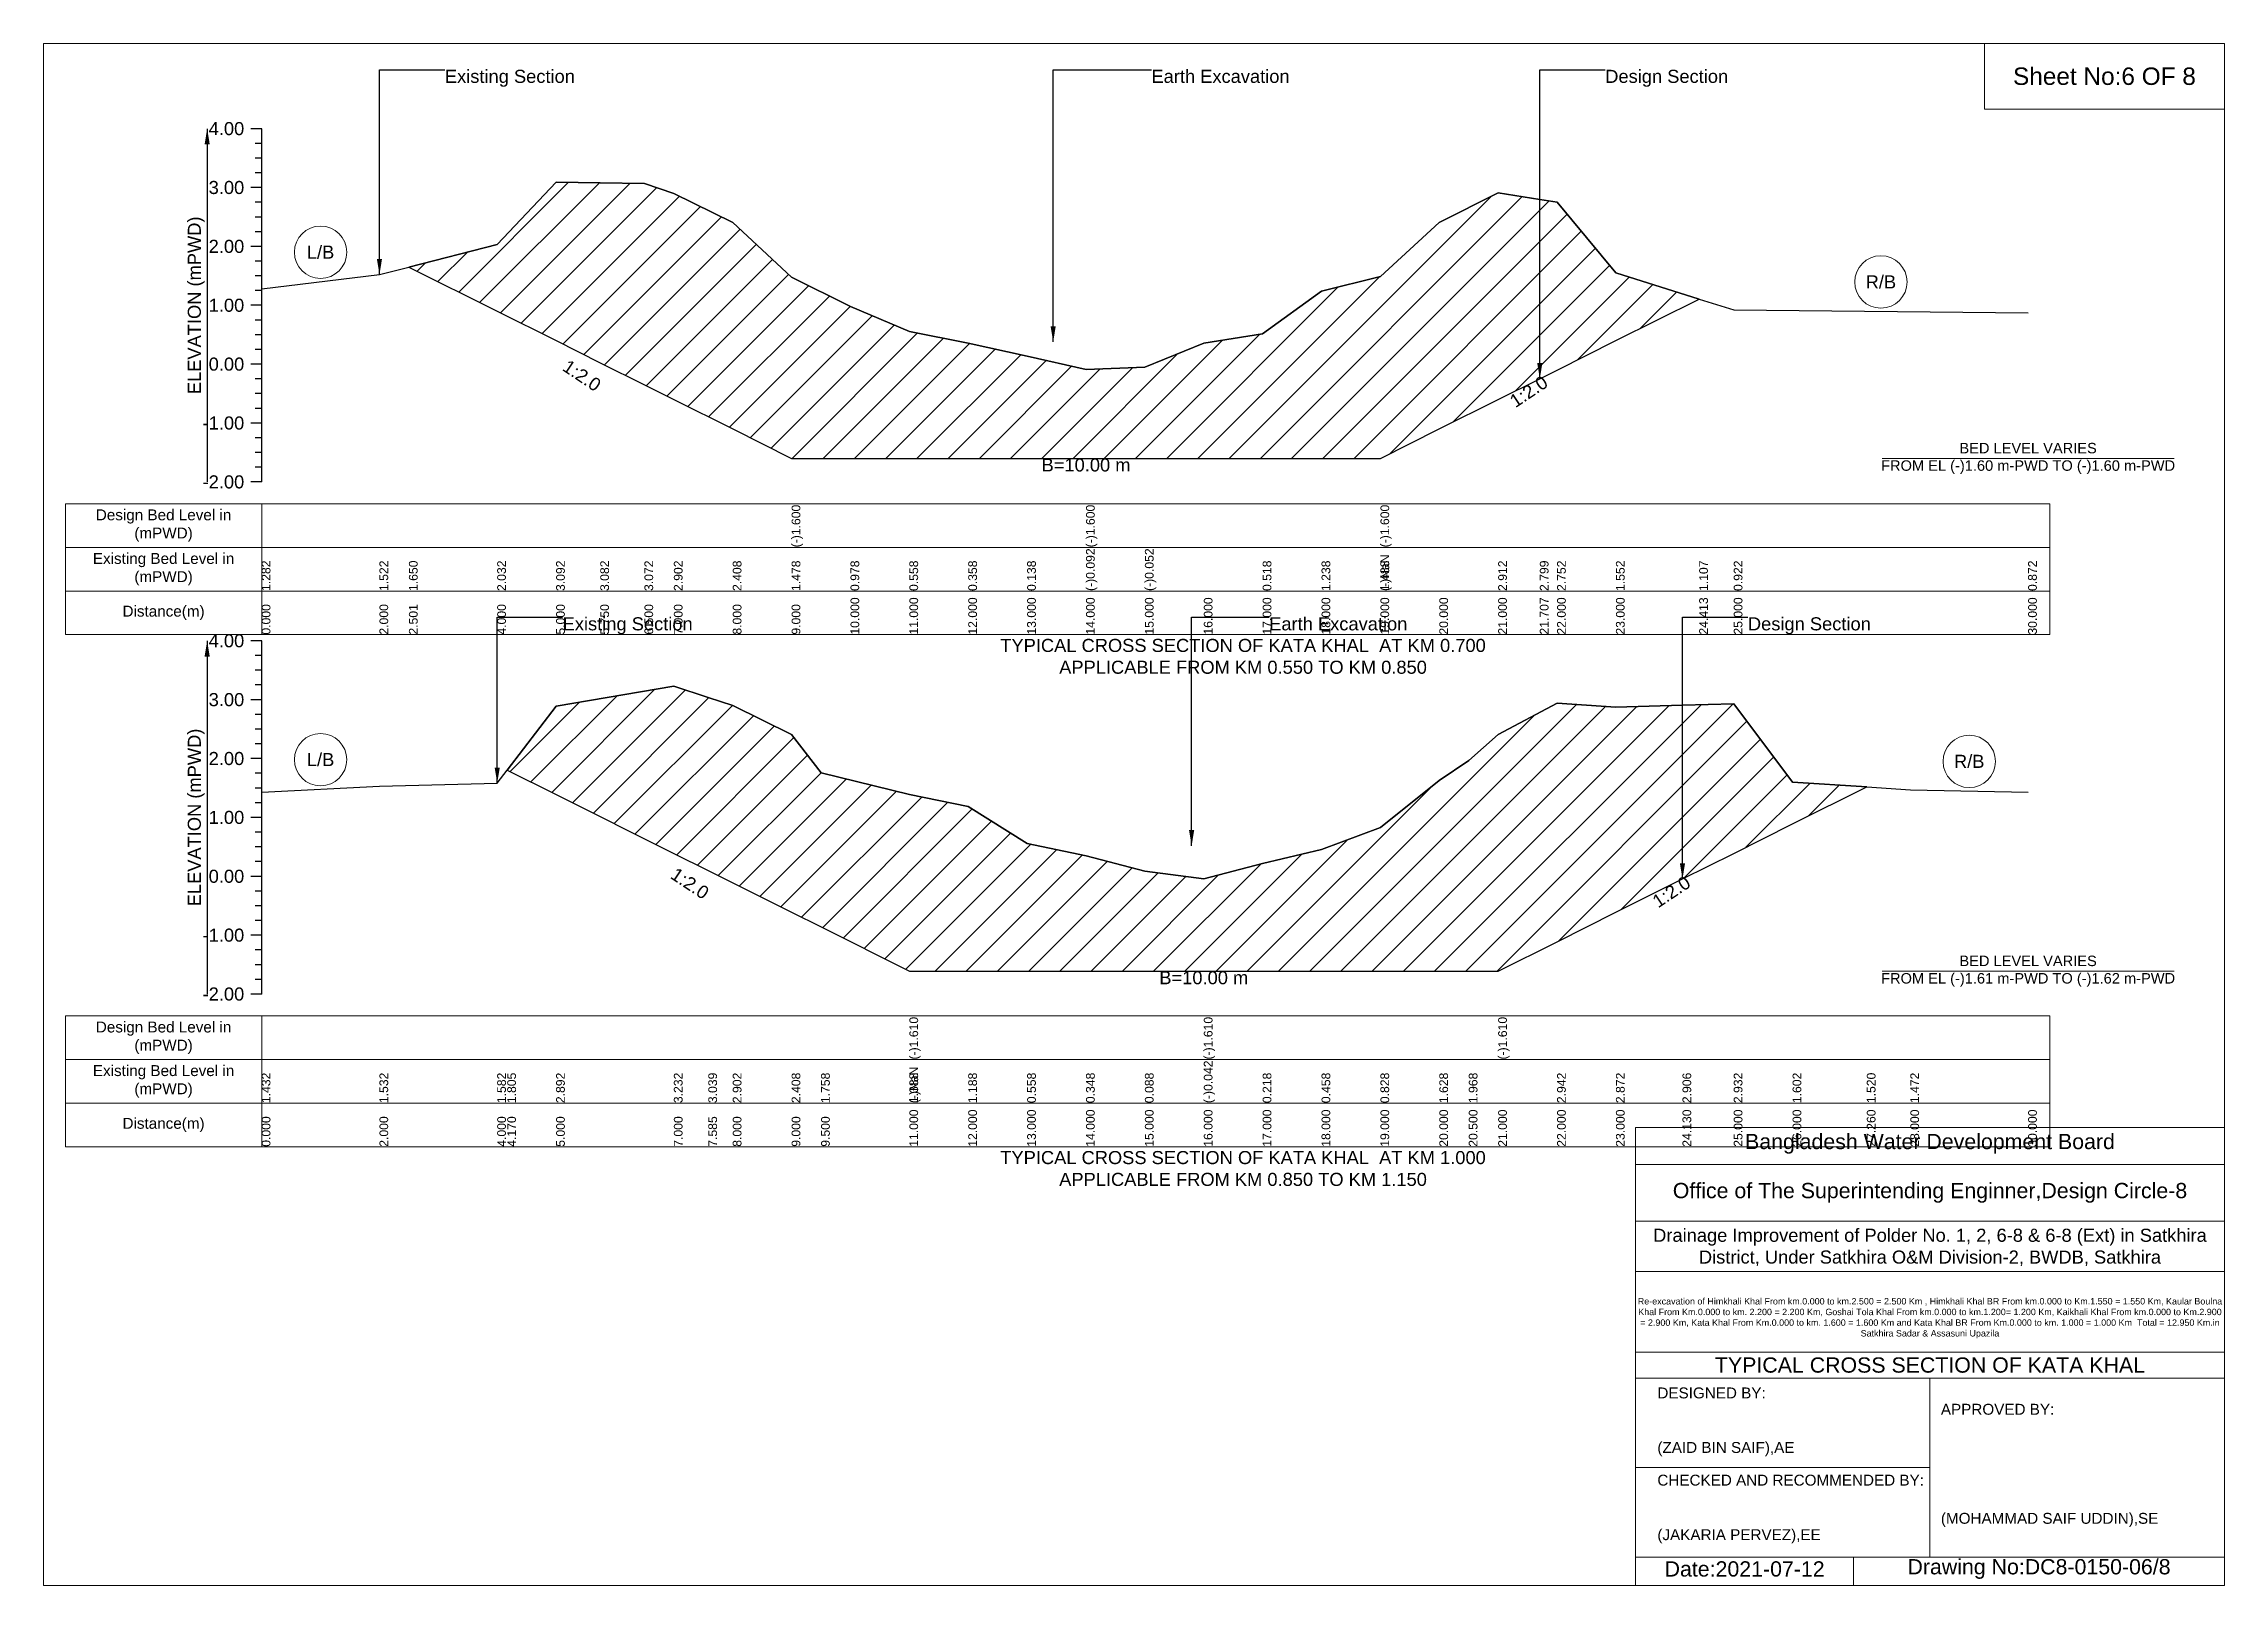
# Model space of a CAD drawing. Header units: inches. Extents: x 91000 to 628000, y -5656 to 0.
# Drawn here: x 530000 to 538000, y -5656 to 0 of the extents above; entities that cross this region are included whole.
import ezdxf

# ---------------------------------------------------------------- set-up
doc = ezdxf.new("R2010")
doc.units = ezdxf.units.IN
doc.header["$LTSCALE"] = 7
doc.header["$MEASUREMENT"] = 0
for name, color, linetype, lineweight in [('Cross section Data Border', 7, 'Continuous', 9), ('Cross Section Labels', 7, 'Continuous', 9), ('Existing_Bed_Level for Xsection', 7, 'Continuous', 25), ('Long Section Border', 7, 'Continuous', 9)]:
    doc.layers.add(name, color=color, linetype=linetype, lineweight=lineweight)
doc.styles.get("Standard").update_dxf_attribs({"font": 'arial.ttf'})
doc.dimstyles.get("Standard").update_dxf_attribs({"dimtxt": 0.18, "dimasz": 0.18, "dimexe": 0.18, "dimexo": 0.0625, "dimgap": 0.09, "dimtad": 0, "dimtih": 1, "dimtoh": 1, "dimdec": 4, "dimzin": 0, "dimdsep": 46, "dimtxsty": 'Standard', "dimcen": 0.09, "dimadec": 0, "dimazin": 0, "dimtfac": 1, "dimtdec": 4, "dimtofl": 0, "dimtmove": 0, "dimatfit": 3, "dimfxl": 1, "dimtolj": 1, "dimtzin": 0, "dimarcsym": 0})

msp = doc.modelspace()

# ---------------------------------------------------------------- texts
at = {"layer": 'Cross section Data Border', "char_height": 40, "width": 640, "attachment_point": 5}
for s, insert in [('Design Bed Level in (mPWD)', (530440, -1768.1)), ('Existing Bed Level in (mPWD)', (530440, -1928.1)), ('Distance(m)', (530440, -2088.1)), ('Design Bed Level in (mPWD)', (530440, -3646.9)), ('Existing Bed Level in (mPWD)', (530440, -3806.9)), ('Distance(m)', (530440, -3966.9))]:
    msp.add_mtext(s, dxfattribs=dict(at, insert=insert))
at = {"layer": 'Cross Section Labels'}
for s, insert, char_height, attachment_point in [('Existing Section', (531472, -96.1), 48, 1), ('Earth Excavation', (534064, -96.1), 48, 1), ('Design Section', (535728.7, -96.1), 48, 1), ('L/B', (531016, -765.3), 48, 5), ('R/B', (536740, -874.4), 48, 5), ('BED LEVEL VARIES ^JFROM EL (-)1.60 m-PWD TO (-)1.60 m-PWD', (537280, -1521.7), 38.4, 5), ('B=10.00 m', (533824, -1521.7), 48, 2), ('Existing Section', (531904, -2104.5), 48, 1), ('Earth Excavation', (534496, -2104.5), 48, 1), ('Design Section', (536252.1, -2104.5), 48, 1), ('TYPICAL CROSS SECTION OF KATA KHAL  AT KM 0.700^JAPPLICABLE FROM KM 0.550 TO KM 0.850', (534400, -2248.1), 48, 5), ('L/B', (531016, -2626.8), 48, 5), ('R/B', (537064, -2633.3), 48, 5), ('BED LEVEL VARIES ^JFROM EL (-)1.61 m-PWD TO (-)1.62 m-PWD', (537280, -3402.7), 38.4, 5), ('B=10.00 m', (534256, -3402.7), 48, 2), ('TYPICAL CROSS SECTION OF KATA KHAL  AT KM 1.000^JAPPLICABLE FROM KM 0.850 TO KM 1.150', (534400, -4126.9), 48, 5)]:
    msp.add_mtext(s, dxfattribs=dict(at, insert=insert, char_height=char_height, attachment_point=attachment_point))
at = {"layer": 'Cross Section Labels', "char_height": 48, "attachment_point": 2}
for insert, rotation in [((531988.1, -1197.8), 326.30993), ((535434.7, -1256.4), 33.69007), ((532384.4, -3060.9), 326.30993), ((535958.1, -3091.6), 33.69007)]:
    msp.add_mtext('1:2.0', dxfattribs=dict(at, insert=insert, rotation=rotation))
at = {"layer": 'Existing_Bed_Level for Xsection', "char_height": 48, "attachment_point": 6}
for s, insert in [('4.00', (530736, -312.1)), ('3.00', (530736, -528.1)), ('2.00', (530736, -744.1)), ('1.00', (530736, -960.1)), ('0.00', (530736, -1176.1)), ('-1.00', (530736, -1392.1)), ('-2.00', (530736, -1608.1)), ('4.00', (530736, -2190.9)), ('3.00', (530736, -2406.9)), ('2.00', (530736, -2622.9)), ('1.00', (530736, -2838.9)), ('0.00', (530736, -3054.9)), ('-1.00', (530736, -3270.9)), ('-2.00', (530736, -3486.9))]:
    msp.add_mtext(s, dxfattribs=dict(at, insert=insert))
at = {"layer": 'Existing_Bed_Level for Xsection', "rotation": 90}
for s, insert, char_height, attachment_point in [('ELEVATION (mPWD)', (530560, -960.1), 48, 5), ('(-)1.600', (532744, -1848.1), 32, 1), ('(-)1.600', (533824, -1848.1), 32, 1), ('(-)1.600', (534904, -1848.1), 32, 1), ('1.282', (530800, -2008.1), 32, 1), ('1.522', (531232, -2008.1), 32, 1), ('1.650', (531340.1, -2008.1), 32, 1), ('2.032', (531664, -2008.1), 32, 1), ('3.092', (531880, -2008.1), 32, 1), ('3.082', (532042.1, -2008.1), 32, 1), ('3.072', (532204, -2008.1), 32, 1), ('2.902', (532312, -2008.1), 32, 1), ('2.408', (532528, -2008.1), 32, 1), ('2.408', (532528, -2008.1), 32, 1), ('1.478', (532744, -2008.1), 32, 1), ('1.478', (532744, -2008.1), 32, 1), ('1.478', (532744, -2008.1), 32, 1), ('0.978', (532960, -2008.1), 32, 1), ('0.558', (533176, -2008.1), 32, 1), ('0.358', (533392, -2008.1), 32, 1), ('0.358', (533392, -2008.1), 32, 1), ('0.138', (533608, -2008.1), 32, 1), ('(-)0.092', (533824, -2008.1), 32, 1), ('(-)0.092', (533824, -2008.1), 32, 1), ('(-)0.092', (533824, -2008.1), 32, 1), ('(-)0.052', (534040, -2008.1), 32, 1), ('0.518', (534472, -2008.1), 32, 1), ('1.238', (534688, -2008.1), 32, 1), ('(-)NaN', (534904, -2008.1), 32, 1), ('1.488', (534904, -2008.1), 32, 1), ('1.488', (534904, -2008.1), 32, 1), ('2.912', (535336, -2008.1), 32, 1), ('2.799', (535488.7, -2008.1), 32, 1), ('2.752', (535552, -2008.1), 32, 1), ('1.552', (535768, -2008.1), 32, 1), ('1.107', (536073.3, -2008.1), 32, 1), ('0.922', (536200, -2008.1), 32, 1), ('0.872', (537280, -2008.1), 32, 1), ('0.000', (530800, -2168.1), 32, 1), ('2.000', (531232, -2168.1), 32, 1), ('2.501', (531340.1, -2168.1), 32, 1), ('4.000', (531664, -2168.1), 32, 1), ('5.000', (531880, -2168.1), 32, 1), ('5.750', (532042.1, -2168.1), 32, 1), ('6.500', (532204, -2168.1), 32, 1), ('7.000', (532312, -2168.1), 32, 1), ('8.000', (532528, -2168.1), 32, 1), ('9.000', (532744, -2168.1), 32, 1), ('9.000', (532744, -2168.1), 32, 1), ('9.000', (532744, -2168.1), 32, 1), ('10.000', (532960, -2168.1), 32, 1), ('11.000', (533176, -2168.1), 32, 1), ('12.000', (533392, -2168.1), 32, 1), ('13.000', (533608, -2168.1), 32, 1), ('14.000', (533824, -2168.1), 32, 1), ('14.000', (533824, -2168.1), 32, 1), ('14.000', (533824, -2168.1), 32, 1), ('15.000', (534040, -2168.1), 32, 1), ('16.000', (534256, -2168.1), 32, 1), ('17.000', (534472, -2168.1), 32, 1), ('18.000', (534688, -2168.1), 32, 1), ('19.000', (534904, -2168.1), 32, 1), ('19.000', (534904, -2168.1), 32, 1), ('19.000', (534904, -2168.1), 32, 1), ('20.000', (535120, -2168.1), 32, 1), ('21.000', (535336, -2168.1), 32, 1), ('21.707', (535488.7, -2168.1), 32, 1), ('22.000', (535552, -2168.1), 32, 1), ('23.000', (535768, -2168.1), 32, 1), ('24.413', (536073.3, -2168.1), 32, 1), ('25.000', (536200, -2168.1), 32, 1), ('30.000', (537280, -2168.1), 32, 1), ('ELEVATION (mPWD)', (530560, -2838.9), 48, 5), ('(-)1.610', (533176, -3726.9), 32, 1), ('(-)1.610', (534256, -3726.9), 32, 1), ('(-)1.610', (535336, -3726.9), 32, 1), ('(-)NaN', (533176, -3886.9), 32, 1), ('(-)NaN', (533176, -3886.9), 32, 1), ('(-)0.042', (534256, -3886.9), 32, 1), ('(-)0.042', (534256, -3886.9), 32, 1), ('(-)0.042', (534256, -3886.9), 32, 1), ('1.432', (530800, -3886.9), 32, 1), ('1.432', (530800, -3886.9), 32, 1), ('1.532', (531232, -3886.9), 32, 1), ('1.582', (531664, -3886.9), 32, 1), ('1.805', (531700.8, -3886.9), 32, 1), ('2.892', (531880, -3886.9), 32, 1), ('3.232', (532312, -3886.9), 32, 1), ('3.039', (532438.4, -3886.9), 32, 1), ('2.902', (532528, -3886.9), 32, 1), ('2.408', (532744, -3886.9), 32, 1), ('2.408', (532744, -3886.9), 32, 1), ('2.408', (532744, -3886.9), 32, 1), ('1.758', (532852, -3886.9), 32, 1), ('1.388', (533176, -3886.9), 32, 1), ('1.388', (533176, -3886.9), 32, 1), ('1.188', (533392, -3886.9), 32, 1), ('0.558', (533608, -3886.9), 32, 1), ('0.348', (533824, -3886.9), 32, 1), ('0.088', (534040, -3886.9), 32, 1), ('0.218', (534472, -3886.9), 32, 1), ('0.458', (534688, -3886.9), 32, 1), ('0.828', (534904, -3886.9), 32, 1), ('1.628', (535120, -3886.9), 32, 1), ('1.968', (535228, -3886.9), 32, 1), ('2.942', (535552, -3886.9), 32, 1), ('2.872', (535768, -3886.9), 32, 1), ('2.906', (536012.1, -3886.9), 32, 1), ('2.932', (536200, -3886.9), 32, 1), ('1.602', (536416, -3886.9), 32, 1), ('1.520', (536688.2, -3886.9), 32, 1), ('1.472', (536848, -3886.9), 32, 1), ('11.000', (533176, -4046.9), 32, 1), ('11.000', (533176, -4046.9), 32, 1), ('11.000', (533176, -4046.9), 32, 1), ('12.000', (533392, -4046.9), 32, 1), ('13.000', (533608, -4046.9), 32, 1), ('14.000', (533824, -4046.9), 32, 1), ('15.000', (534040, -4046.9), 32, 1), ('16.000', (534256, -4046.9), 32, 1), ('16.000', (534256, -4046.9), 32, 1), ('16.000', (534256, -4046.9), 32, 1), ('17.000', (534472, -4046.9), 32, 1), ('18.000', (534688, -4046.9), 32, 1), ('19.000', (534904, -4046.9), 32, 1), ('20.000', (535120, -4046.9), 32, 1), ('20.500', (535228, -4046.9), 32, 1), ('21.000', (535336, -4046.9), 32, 1), ('21.000', (535336, -4046.9), 32, 1), ('21.000', (535336, -4046.9), 32, 1), ('22.000', (535552, -4046.9), 32, 1), ('23.000', (535768, -4046.9), 32, 1), ('24.130', (536012.1, -4046.9), 32, 1), ('25.000', (536200, -4046.9), 32, 1), ('26.000', (536416, -4046.9), 32, 1), ('27.260', (536688.2, -4046.9), 32, 1), ('28.000', (536848, -4046.9), 32, 1), ('30.000', (537280, -4046.9), 32, 1), ('0.000', (530800, -4046.9), 32, 1), ('2.000', (531232, -4046.9), 32, 1), ('4.000', (531664, -4046.9), 32, 1), ('4.170', (531700.8, -4046.9), 32, 1), ('5.000', (531880, -4046.9), 32, 1), ('7.000', (532312, -4046.9), 32, 1), ('7.585', (532438.4, -4046.9), 32, 1), ('8.000', (532528, -4046.9), 32, 1), ('9.000', (532744, -4046.9), 32, 1), ('9.500', (532852, -4046.9), 32, 1)]:
    msp.add_mtext(s, dxfattribs=dict(at, insert=insert, char_height=char_height, attachment_point=attachment_point))
at = {"layer": 'Long Section Border', "attachment_point": 5}
for s, insert, char_height in [('Sheet No:6 OF 8', (537560, -120), 64), ('Bangladesh Water Development Board', (536920, -4036), 56), ('Office of The Superintending Enginner,Design Circle-8', (536920, -4216), 56)]:
    msp.add_mtext(s, dxfattribs=dict(at, insert=insert, char_height=char_height))
at = {"layer": 'Long Section Border'}
for s, insert, char_height, width, attachment_point in [('Drainage Improvement of Polder No. 1, 2, 6-8 & 6-8 (Ext) in Satkhira District, Under Satkhira O&M Division-2, BWDB, Satkhira', (536920, -4416), 48, 2240, 5), ('Re-excavation of Himkhali Khal From km.0.000 to km.2.500 = 2.500 Km , Himkhali Khal BR From km.0.000 to Km.1.550 = 1.550 Km, Kaular Boulna Khal From Km.0.000 to km. 2.200 = 2.200 Km, Goshai Tola Khal From km.0.000 to km.1.200= 1.200 Km, Kaikhali Khal From km.0.000 to Km.2.900 = 2.900 Km, Kata Khal From Km.0.000 to km. 1.600 = 1.600 Km and Kata Khal BR From Km.0.000 to km. 1.000 = 1.000 Km  Total = 12.950 Km.in Satkhira Sadar & Assasuni Upazila', (536920, -4676), 23.4814, 2160, 5), ('TYPICAL CROSS SECTION OF KATA KHAL ', (536920, -4848), 56, 2240, 5), ('DESIGNED BY:^J^J^J(ZAID BIN SAIF),AE', (535920, -5056), 40, 1120, 4), ('APPROVED BY:^J^J^J^J^J^J(MOHAMMAD SAIF UDDIN),SE', (536960, -5216), 40, 1120, 4), ('CHECKED AND RECOMMENDED BY:^J^J^J(JAKARIA PERVEZ),EE', (535920, -5376), 40, 1120, 4), ('Date:2021-07-12', (536240, -5596), 56, 1120, 5), ('Drawing No:DC8-0150-06/8', (537320, -5596), 56, 1760, 5)]:
    msp.add_mtext(s, dxfattribs=dict(at, insert=insert, char_height=char_height, width=width, attachment_point=attachment_point))

# ---------------------------------------------------------------- hatches: boundary and pattern name
at = {"layer": 'Existing_Bed_Level for Xsection'}
h = msp.add_hatch(dxfattribs=at)
h.set_pattern_fill('ANSI31', color=256, scale=648, style=0)
h.paths.add_polyline_path([(531340.1, -819.8), (531664, -981.7), (531880, -1089.7), (532042.1, -1170.8), (532204, -1251.7), (532312, -1305.7), (532528, -1413.7), (532744, -1521.7), (532960, -1521.7), (533176, -1521.7), (533392, -1521.7), (533608, -1521.7), (533824, -1521.7), (534040, -1521.7), (534256, -1521.7), (534472, -1521.7), (534688, -1521.7), (534904, -1521.7), (535120, -1413.7), (535336, -1305.7), (535488.7, -1229.4), (535552, -1197.7), (535768, -1089.7), (536073.3, -937.1), (535768, -840.9), (535552, -581.7), (535488.7, -571.6), (535336, -547.1), (535120, -656), (534904, -854.7), (534688, -908.7), (534472, -1064.2), (534256, -1098.8), (534040, -1187.4), (533824, -1196), (533608, -1146.3), (533392, -1098.8), (533176, -1055.6), (532960, -964.9), (532744, -856.9), (532528, -656), (532312, -549.3), (532204, -512.6), (532042.1, -510.4), (531880, -508.3), (531664, -737.2)])
h = msp.add_hatch(dxfattribs=at)
h.set_pattern_fill('ANSI31', color=256, scale=648, style=0)
h.paths.add_polyline_path([(531700.8, -2665.1), (531880, -2754.7), (532312, -2970.7), (532438.4, -3033.9), (532528, -3078.7), (532744, -3186.7), (532852, -3240.7), (533176, -3402.7), (533392, -3402.7), (533608, -3402.7), (533824, -3402.7), (534040, -3402.7), (534256, -3402.7), (534472, -3402.7), (534688, -3402.7), (534904, -3402.7), (535120, -3402.7), (535228, -3402.7), (535336, -3402.7), (535552, -3294.7), (535768, -3186.7), (536012.1, -3064.6), (536200, -2970.7), (536416, -2862.7), (536688.2, -2726.6), (536416, -2708.9), (536200, -2421.6), (536012.1, -2427.3), (535768, -2434.6), (535552, -2419.5), (535336, -2534.8), (535228, -2629.8), (535120, -2703.3), (534904, -2876.1), (534688, -2956), (534472, -3007.8), (534256, -3064), (534040, -3035.9), (533824, -2979.8), (533608, -2934.4), (533392, -2798.3), (533176, -2755.1), (532852, -2675.2), (532744, -2534.8), (532528, -2428.1), (532438.4, -2398.5), (532312, -2356.8), (531880, -2430.3)])

# ---------------------------------------------------------------- linework, layer by layer
at = {"layer": 'Cross section Data Border'}
for points in [[(530080, -1688.1), (537360, -1688.1), (537360, -2168.1), (530080, -2168.1)], [(530080, -3566.9), (537360, -3566.9), (537360, -4046.9), (530080, -4046.9)]]:
    msp.add_lwpolyline(points, close=True, dxfattribs=at)
for points in [[(530800, -1688.1), (530800, -2168.1)], [(530080, -1848.1), (537360, -1848.1)], [(530080, -2008.1), (537360, -2008.1)], [(530800, -3566.9), (530800, -4046.9)], [(530080, -3726.9), (537360, -3726.9)], [(530080, -3886.9), (537360, -3886.9)]]:
    msp.add_lwpolyline(points, dxfattribs=at)
at = {"layer": 'Cross Section Labels'}
for points in [[(536744.2, -1521.7), (537815.8, -1521.7)], [(536744.2, -3402.7), (537815.8, -3402.7)]]:
    msp.add_lwpolyline(points, dxfattribs=at)
for centre in [(531016, -765.3), (536740, -874.4), (531016, -2626.8), (537064, -2633.3)]:
    msp.add_circle(centre, 96, dxfattribs=at)
at = {"layer": 'Existing_Bed_Level for Xsection'}
for points in [[(530800, -312.1), (530760, -312.1)], [(530800, -1608.1), (530800, -1392.1), (530800, -1176.1), (530800, -960.1), (530800, -744.1), (530800, -528.1), (530800, -312.1)], [(530800, -366.1), (530776, -366.1)], [(530800, -420.1), (530776, -420.1)], [(530800, -474.1), (530776, -474.1)], [(530800, -528.1), (530760, -528.1)], [(530800, -899.2), (531232, -847.4), (531340.1, -819.8), (531664, -737.2), (531880, -508.3), (532042.1, -510.4), (532204, -512.6), (532312, -549.3), (532528, -656), (532744, -856.9), (532744, -856.9), (532960, -964.9), (533176, -1055.6), (533392, -1098.8), (533608, -1146.3), (533824, -1196), (533824, -1196), (534040, -1187.4), (534256, -1098.8), (534472, -1064.2), (534688, -908.7), (534904, -854.7), (534904, -854.7), (535120, -656), (535336, -547.1), (535488.7, -571.6), (535552, -581.7), (535768, -840.9), (536073.3, -937.1), (536200, -977), (537280, -987.8)], [(530800, -582.1), (530776, -582.1)], [(530800, -636.1), (530776, -636.1)], [(530800, -690.1), (530776, -690.1)], [(530800, -744.1), (530760, -744.1)], [(530800, -798.1), (530776, -798.1)], [(530800, -852.1), (530776, -852.1)], [(530800, -906.1), (530776, -906.1)], [(530800, -960.1), (530760, -960.1)], [(530800, -1014.1), (530776, -1014.1)], [(530800, -1068.1), (530776, -1068.1)], [(530800, -1176.1), (530760, -1176.1)], [(530800, -1122.1), (530776, -1122.1)], [(530800, -1230.1), (530776, -1230.1)], [(530800, -1284.1), (530776, -1284.1)], [(530800, -1338.1), (530776, -1338.1)], [(530800, -1392.1), (530760, -1392.1)], [(530800, -1446.1), (530776, -1446.1)], [(530800, -1500.1), (530776, -1500.1)], [(530800, -1554.1), (530776, -1554.1)], [(530800, -1608.1), (530760, -1608.1)], [(530800, -2190.9), (530760, -2190.9)], [(530800, -3486.9), (530800, -3270.9), (530800, -3054.9), (530800, -2838.9), (530800, -2622.9), (530800, -2406.9), (530800, -2190.9)], [(530800, -2244.9), (530776, -2244.9)], [(530800, -2298.9), (530776, -2298.9)], [(530800, -2352.9), (530776, -2352.9)], [(530800, -2745.6), (531232, -2724), (531664, -2713.2), (531700.8, -2665.1), (531880, -2430.3), (532312, -2356.8), (532438.4, -2398.5), (532528, -2428.1), (532744, -2534.8), (532852, -2675.2), (533176, -2755.1), (533176, -2755.1), (533392, -2798.3), (533608, -2934.4), (533824, -2979.8), (534040, -3035.9), (534256, -3064), (534256, -3064), (534472, -3007.8), (534688, -2956), (534904, -2876.1), (535120, -2703.3), (535228, -2629.8), (535336, -2534.8), (535336, -2534.8), (535552, -2419.5), (535768, -2434.6), (536012.1, -2427.3), (536200, -2421.6), (536416, -2708.9), (536688.2, -2726.6), (536848, -2737), (537280, -2745.6)], [(530800, -2406.9), (530760, -2406.9)], [(530800, -2460.9), (530776, -2460.9)], [(530800, -2514.9), (530776, -2514.9)], [(530800, -2622.9), (530760, -2622.9)], [(530800, -2568.9), (530776, -2568.9)], [(530800, -2676.9), (530776, -2676.9)], [(530800, -2730.9), (530776, -2730.9)], [(530800, -2784.9), (530776, -2784.9)], [(530800, -2838.9), (530760, -2838.9)], [(530800, -2892.9), (530776, -2892.9)], [(530800, -2946.9), (530776, -2946.9)], [(530800, -3000.9), (530776, -3000.9)], [(530800, -3054.9), (530760, -3054.9)], [(530800, -3108.9), (530776, -3108.9)], [(530800, -3162.9), (530776, -3162.9)], [(530800, -3270.9), (530760, -3270.9)], [(530800, -3216.9), (530776, -3216.9)], [(530800, -3324.9), (530776, -3324.9)], [(530800, -3378.9), (530776, -3378.9)], [(530800, -3432.9), (530776, -3432.9)], [(530800, -3486.9), (530760, -3486.9)]]:
    msp.add_lwpolyline(points, dxfattribs=at)
for points in [[(531340.1, -819.8), (531664, -981.7), (531880, -1089.7), (532042.1, -1170.8), (532204, -1251.7), (532312, -1305.7), (532528, -1413.7), (532744, -1521.7), (532744, -1521.7), (532960, -1521.7), (533176, -1521.7), (533392, -1521.7), (533608, -1521.7), (533824, -1521.7), (533824, -1521.7), (534040, -1521.7), (534256, -1521.7), (534472, -1521.7), (534688, -1521.7), (534904, -1521.7), (534904, -1521.7), (535120, -1413.7), (535336, -1305.7), (535488.7, -1229.4), (535552, -1197.7), (535768, -1089.7), (536073.3, -937.1), (536073.3, -937.1), (536073.3, -937.1), (535768, -840.9), (535552, -581.7), (535488.7, -571.6), (535336, -547.1), (535120, -656), (534904, -854.7), (534904, -854.7), (534688, -908.7), (534472, -1064.2), (534256, -1098.8), (534040, -1187.4), (533824, -1196), (533824, -1196), (533608, -1146.3), (533392, -1098.8), (533176, -1055.6), (532960, -964.9), (532744, -856.9), (532744, -856.9), (532528, -656), (532312, -549.3), (532204, -512.6), (532042.1, -510.4), (531880, -508.3), (531664, -737.2)], [(531700.8, -2665.1), (531700.8, -2665.1), (531880, -2754.7), (532312, -2970.7), (532438.4, -3033.9), (532528, -3078.7), (532744, -3186.7), (532852, -3240.7), (533176, -3402.7), (533176, -3402.7), (533392, -3402.7), (533608, -3402.7), (533824, -3402.7), (534040, -3402.7), (534256, -3402.7), (534256, -3402.7), (534472, -3402.7), (534688, -3402.7), (534904, -3402.7), (535120, -3402.7), (535228, -3402.7), (535336, -3402.7), (535336, -3402.7), (535552, -3294.7), (535768, -3186.7), (536012.1, -3064.6), (536200, -2970.7), (536416, -2862.7), (536688.2, -2726.6), (536688.2, -2726.6), (536688.2, -2726.6), (536416, -2708.9), (536200, -2421.6), (536012.1, -2427.3), (535768, -2434.6), (535552, -2419.5), (535336, -2534.8), (535336, -2534.8), (535228, -2629.8), (535120, -2703.3), (534904, -2876.1), (534688, -2956), (534472, -3007.8), (534256, -3064), (534256, -3064), (534040, -3035.9), (533824, -2979.8), (533608, -2934.4), (533392, -2798.3), (533176, -2755.1), (533176, -2755.1), (532852, -2675.2), (532744, -2534.8), (532528, -2428.1), (532438.4, -2398.5), (532312, -2356.8), (531880, -2430.3), (531700.8, -2665.1)]]:
    msp.add_lwpolyline(points, close=True, dxfattribs=at)
at = {"layer": 'Long Section Border'}
for points in [[(530000, 0), (538000, 0), (538000, -5656), (530000, -5656)], [(537120, 0), (538000, 0), (538000, -240), (537120, -240)]]:
    msp.add_lwpolyline(points, close=True, dxfattribs=at)
for points in [[(535840, -5656), (535840, -3976), (538000, -3976)], [(535840, -4112), (538000, -4112)], [(535840, -4320), (538000, -4320)], [(535840, -4504), (538000, -4504)], [(535840, -4800), (538000, -4800)], [(535840, -4896), (538000, -4896)], [(536920, -4896), (536920, -5552)], [(535840, -5224), (536920, -5224)], [(535840, -5552), (538000, -5552)], [(536640, -5552), (536640, -5656)]]:
    msp.add_lwpolyline(points, dxfattribs=at)

msp.set_redraw_order([(e.dxf.handle, doc.entitydb.next_handle()) for e in msp.query("TEXT MTEXT ATTDEF DIMENSION ARC_DIMENSION")])  # texts and dimensions are drawn at this point

# ---------------------------------------------------------------- leaders
at = {"layer": 'Cross Section Labels', "annotation_type": 0, "has_hookline": 1, "hookline_direction": 0}
for points, text_width in [([(531232, -847.4), (531232, -96.1), (531471.9, -96.1)], 467.2), ([(533703.5, -1094.3), (533703.5, -96.1), (534063.9, -96.1)], 497), ([(535488.7, -1229.4), (535488.7, -96.1), (535728.6, -96.1)], 441.2), ([(531664, -2713.2), (531664, -2104.5), (531903.9, -2104.5)], 467.2), ([(534211.4, -2942.9), (534211.4, -2104.5), (534495.9, -2104.5)], 497), ([(536012.1, -3064.6), (536012.1, -2104.5), (536252, -2104.5)], 441.2)]:
    msp.add_leader(points, dimstyle='Standard', override={"dimasz": 57.6}, dxfattribs=dict(at, text_width=text_width))
at = {"layer": 'Existing_Bed_Level for Xsection'}
for points in [[(530600, -312.1), (530600, -1608.1)], [(530600, -2190.9), (530600, -3486.9)]]:
    msp.add_leader(points, dimstyle='Standard', override={"dimasz": 57.6}, dxfattribs=at)

doc.saveas('drawing.dxf')
